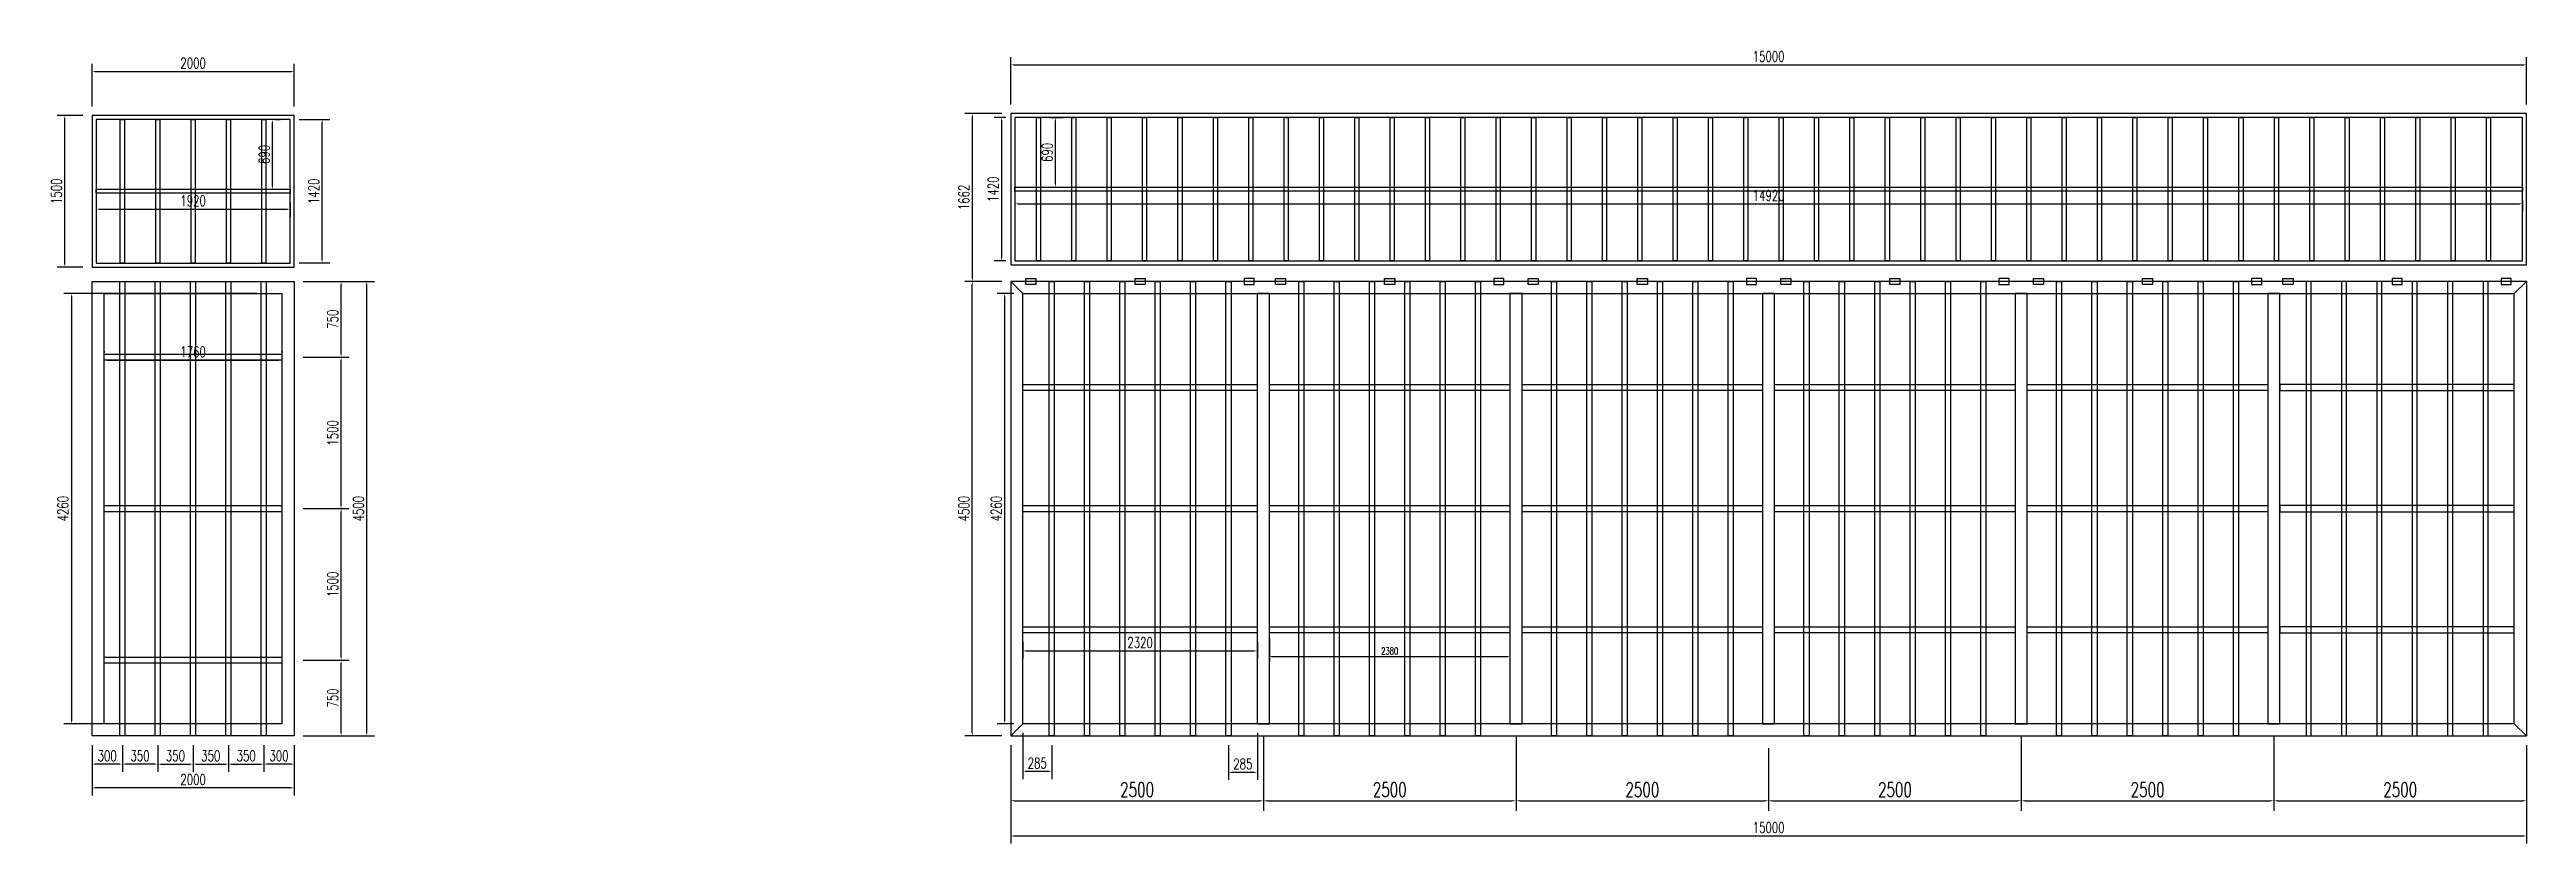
# Model space of a CAD drawing. Extents: x 833816 to 4746262, y -3629782 to -1973088.
# Drawn here: x 2454106 to 2478619, y -2604008 to -2596148 of the extents above; entities that cross this region are included whole.
import ezdxf

# ---------------------------------------------------------------- set-up
doc = ezdxf.new("R2010")
doc.units = 0
doc.header["$LTSCALE"] = 1000
doc.header["$MEASUREMENT"] = 0
doc.header["$PDMODE"] = 32
for name, color, linetype in [('L-TEXT文字标注', 7, 'Continuous'), ('W-STEEL_FRAME钢架', 3, 'Continuous'), ('W-STEEL_KEEL钢龙骨', 5, 'Continuous')]:
    doc.layers.add(name, color=color, linetype=linetype)
doc.styles.add('STANDARD_T3', font='simplex.shx', dxfattribs={"width": 0.7, "bigfont": 'gbcbig.shx'})
doc.dimstyles.new('W&&20', dxfattribs={"dimtxt": 70, "dimasz": 20, "dimexe": 50, "dimexo": 60, "dimgap": 20, "dimtad": 1, "dimdec": 0, "dimzin": 0, "dimdsep": 46, "dimtxsty": 'STANDARD_T3', "dimcen": 0.09, "dimclrd": 1, "dimclre": 1, "dimclrt": 7, "dimazin": 2, "dimtfac": 1, "dimtdec": 0, "dimtix": 1, "dimtmove": 1, "dimatfit": 3, "dimfxl": 100, "dimtolj": 1, "dimtzin": 0, "dimarcsym": 0})
doc.dimstyles.new('W&&30', dxfattribs={"dimtxt": 105, "dimasz": 30, "dimexe": 75, "dimexo": 90, "dimgap": 30, "dimtad": 1, "dimdec": 0, "dimzin": 0, "dimdsep": 46, "dimtxsty": 'STANDARD_T3', "dimcen": 0.09, "dimclrd": 1, "dimclre": 1, "dimclrt": 7, "dimazin": 2, "dimtfac": 1, "dimtdec": 0, "dimtix": 1, "dimtmove": 2, "dimatfit": 3, "dimfxl": 100, "dimtolj": 1, "dimtzin": 0, "dimarcsym": 0})
doc.dimstyles.new('W&&40', dxfattribs={"dimtxt": 140, "dimasz": 40, "dimexe": 100, "dimexo": 120, "dimgap": 40, "dimtad": 1, "dimdec": 0, "dimzin": 0, "dimdsep": 46, "dimtxsty": 'STANDARD_T3', "dimcen": 0.09, "dimclrd": 1, "dimclre": 1, "dimclrt": 7, "dimazin": 2, "dimtfac": 1, "dimtdec": 0, "dimtix": 1, "dimtmove": 2, "dimatfit": 3, "dimfxl": 100, "dimtolj": 1, "dimtzin": 0, "dimarcsym": 0})

msp = doc.modelspace()

# ---------------------------------------------------------------- blocks, each defined once
blk = doc.blocks.new('*D268')
at = {"layer": 'Defpoints', "color": 0, "transparency": 16777216}
for p in [(2456527, -2598443), (2457246, -2598443), (2456527, -2602943)]:
    blk.add_point(p, dxfattribs=at)
at = {"layer": 'W-STEEL_FRAME钢架', "color": 1, "lineweight": -2, "transparency": 16777216}
for p, q in [((2456617, -2598443), (2457321, -2598443)), ((2457246, -2602913), (2457246, -2598473)), ((2456617, -2602943), (2457321, -2602943))]:
    blk.add_line(p, q, dxfattribs=at)
at = {"layer": 'W-STEEL_FRAME钢架', "color": 1, "transparency": 16777216}
for points in [[(2457241, -2598473), (2457251, -2598473), (2457246, -2598443)], [(2457241, -2602913), (2457251, -2602913), (2457246, -2602943)]]:
    blk.add_solid(points, dxfattribs=at)
at = {"layer": 'W-STEEL_FRAME钢架', "color": 7, "transparency": 16777216, "insert": (2457164, -2600693), "char_height": 105, "attachment_point": 5, "rotation": 90, "style": 'STANDARD_T3'}
blk.add_mtext('\\A1;4500', dxfattribs=at)
blk = doc.blocks.new('*D269')
at = {"layer": 'Defpoints', "color": 0, "transparency": 16777216}
for p in [(2454527, -2602943), (2456527, -2602943), (2454527, -2603458)]:
    blk.add_point(p, dxfattribs=at)
at = {"layer": 'W-STEEL_FRAME钢架', "color": 1, "lineweight": -2, "transparency": 16777216}
for p, q in [((2454527, -2603033), (2454527, -2603533)), ((2456527, -2603033), (2456527, -2603533)), ((2456497, -2603458), (2454557, -2603458))]:
    blk.add_line(p, q, dxfattribs=at)
at = {"layer": 'W-STEEL_FRAME钢架', "color": 1, "transparency": 16777216}
for points in [[(2454557, -2603453), (2454557, -2603463), (2454527, -2603458)], [(2456497, -2603453), (2456497, -2603463), (2456527, -2603458)]]:
    blk.add_solid(points, dxfattribs=at)
at = {"layer": 'W-STEEL_FRAME钢架', "color": 7, "transparency": 16777216, "insert": (2455527, -2603375), "char_height": 105, "attachment_point": 5, "style": 'STANDARD_T3'}
blk.add_mtext('\\A1;2000', dxfattribs=at)
blk = doc.blocks.new('*D258')
at = {"layer": 'Defpoints', "color": 0, "transparency": 16777216}
for p in [(2456527, -2602193), (2456992, -2602193), (2456527, -2602943)]:
    blk.add_point(p, dxfattribs=at)
at = {"layer": 'W-STEEL_FRAME钢架', "color": 1, "lineweight": -2, "transparency": 16777216}
for p, q in [((2456617, -2602193), (2457067, -2602193)), ((2456992, -2602913), (2456992, -2602223)), ((2456617, -2602943), (2457067, -2602943))]:
    blk.add_line(p, q, dxfattribs=at)
at = {"layer": 'W-STEEL_FRAME钢架', "color": 1, "transparency": 16777216}
for points in [[(2456987, -2602223), (2456997, -2602223), (2456992, -2602193)], [(2456987, -2602913), (2456997, -2602913), (2456992, -2602943)]]:
    blk.add_solid(points, dxfattribs=at)
at = {"layer": 'W-STEEL_FRAME钢架', "color": 7, "transparency": 16777216, "insert": (2456909, -2602568), "char_height": 105, "attachment_point": 5, "rotation": 90, "style": 'STANDARD_T3'}
blk.add_mtext('\\A1;750', dxfattribs=at)
blk = doc.blocks.new('*D259')
at = {"layer": 'Defpoints', "color": 0, "transparency": 16777216}
for p in [(2456527, -2600693), (2456992, -2600693), (2456527, -2602193)]:
    blk.add_point(p, dxfattribs=at)
at = {"layer": 'W-STEEL_FRAME钢架', "color": 1, "lineweight": -2, "transparency": 16777216}
for p, q in [((2456617, -2600693), (2457067, -2600693)), ((2456992, -2602163), (2456992, -2600723)), ((2456617, -2602193), (2457067, -2602193))]:
    blk.add_line(p, q, dxfattribs=at)
at = {"layer": 'W-STEEL_FRAME钢架', "color": 1, "transparency": 16777216}
for points in [[(2456987, -2600723), (2456997, -2600723), (2456992, -2600693)], [(2456987, -2602163), (2456997, -2602163), (2456992, -2602193)]]:
    blk.add_solid(points, dxfattribs=at)
at = {"layer": 'W-STEEL_FRAME钢架', "color": 7, "transparency": 16777216, "insert": (2456909, -2601443), "char_height": 105, "attachment_point": 5, "rotation": 90, "style": 'STANDARD_T3'}
blk.add_mtext('\\A1;1500', dxfattribs=at)
blk = doc.blocks.new('*D260')
at = {"layer": 'Defpoints', "color": 0, "transparency": 16777216}
for p in [(2456527, -2599193), (2456992, -2599193), (2456527, -2600693)]:
    blk.add_point(p, dxfattribs=at)
at = {"layer": 'W-STEEL_FRAME钢架', "color": 1, "lineweight": -2, "transparency": 16777216}
for p, q in [((2456617, -2599193), (2457067, -2599193)), ((2456992, -2600663), (2456992, -2599223)), ((2456617, -2600693), (2457067, -2600693))]:
    blk.add_line(p, q, dxfattribs=at)
at = {"layer": 'W-STEEL_FRAME钢架', "color": 1, "transparency": 16777216}
for points in [[(2456987, -2599223), (2456997, -2599223), (2456992, -2599193)], [(2456987, -2600663), (2456997, -2600663), (2456992, -2600693)]]:
    blk.add_solid(points, dxfattribs=at)
at = {"layer": 'W-STEEL_FRAME钢架', "color": 7, "transparency": 16777216, "insert": (2456909, -2599943), "char_height": 105, "attachment_point": 5, "rotation": 90, "style": 'STANDARD_T3'}
blk.add_mtext('\\A1;1500', dxfattribs=at)
blk = doc.blocks.new('*D270')
at = {"layer": 'Defpoints', "color": 0, "transparency": 16777216}
for p in [(2456527, -2598443), (2456992, -2598443), (2456527, -2599193)]:
    blk.add_point(p, dxfattribs=at)
at = {"layer": 'W-STEEL_FRAME钢架', "color": 1, "lineweight": -2, "transparency": 16777216}
for p, q in [((2456617, -2598443), (2457067, -2598443)), ((2456992, -2599163), (2456992, -2598473)), ((2456617, -2599193), (2457067, -2599193))]:
    blk.add_line(p, q, dxfattribs=at)
at = {"layer": 'W-STEEL_FRAME钢架', "color": 1, "transparency": 16777216}
for points in [[(2456987, -2598473), (2456997, -2598473), (2456992, -2598443)], [(2456987, -2599163), (2456997, -2599163), (2456992, -2599193)]]:
    blk.add_solid(points, dxfattribs=at)
at = {"layer": 'W-STEEL_FRAME钢架', "color": 7, "transparency": 16777216, "insert": (2456909, -2598818), "char_height": 105, "attachment_point": 5, "rotation": 90, "style": 'STANDARD_T3'}
blk.add_mtext('\\A1;750', dxfattribs=at)
blk = doc.blocks.new('*D261')
at = {"layer": 'Defpoints', "color": 0, "transparency": 16777216}
for p in [(2456227, -2602943), (2456527, -2602943), (2456227, -2603222)]:
    blk.add_point(p, dxfattribs=at)
at = {"layer": 'W-STEEL_FRAME钢架', "color": 1, "lineweight": -2, "transparency": 16777216}
for p, q in [((2456227, -2603033), (2456227, -2603297)), ((2456527, -2603033), (2456527, -2603297)), ((2456497, -2603222), (2456257, -2603222))]:
    blk.add_line(p, q, dxfattribs=at)
at = {"layer": 'W-STEEL_FRAME钢架', "color": 1, "transparency": 16777216}
for points in [[(2456257, -2603217), (2456257, -2603227), (2456227, -2603222)], [(2456497, -2603217), (2456497, -2603227), (2456527, -2603222)]]:
    blk.add_solid(points, dxfattribs=at)
at = {"layer": 'W-STEEL_FRAME钢架', "color": 7, "transparency": 16777216, "insert": (2456377, -2603140), "char_height": 105, "attachment_point": 5, "style": 'STANDARD_T3'}
blk.add_mtext('\\A1;300', dxfattribs=at)
blk = doc.blocks.new('*D262')
at = {"layer": 'Defpoints', "color": 0, "transparency": 16777216}
for p in [(2454827, -2602943), (2455177, -2602943), (2454827, -2603222)]:
    blk.add_point(p, dxfattribs=at)
at = {"layer": 'W-STEEL_FRAME钢架', "color": 1, "lineweight": -2, "transparency": 16777216}
for p, q in [((2454827, -2603033), (2454827, -2603297)), ((2455177, -2603033), (2455177, -2603297)), ((2455147, -2603222), (2454857, -2603222))]:
    blk.add_line(p, q, dxfattribs=at)
at = {"layer": 'W-STEEL_FRAME钢架', "color": 1, "transparency": 16777216}
for points in [[(2454857, -2603217), (2454857, -2603227), (2454827, -2603222)], [(2455147, -2603217), (2455147, -2603227), (2455177, -2603222)]]:
    blk.add_solid(points, dxfattribs=at)
at = {"layer": 'W-STEEL_FRAME钢架', "color": 7, "transparency": 16777216, "insert": (2455002, -2603140), "char_height": 105, "attachment_point": 5, "style": 'STANDARD_T3'}
blk.add_mtext('\\A1;350', dxfattribs=at)
blk = doc.blocks.new('*D263')
at = {"layer": 'Defpoints', "color": 0, "transparency": 16777216}
for p in [(2454527, -2602943), (2454827, -2602943), (2454527, -2603222)]:
    blk.add_point(p, dxfattribs=at)
at = {"layer": 'W-STEEL_FRAME钢架', "color": 1, "lineweight": -2, "transparency": 16777216}
for p, q in [((2454527, -2603033), (2454527, -2603297)), ((2454827, -2603033), (2454827, -2603297)), ((2454797, -2603222), (2454557, -2603222))]:
    blk.add_line(p, q, dxfattribs=at)
at = {"layer": 'W-STEEL_FRAME钢架', "color": 1, "transparency": 16777216}
for points in [[(2454557, -2603217), (2454557, -2603227), (2454527, -2603222)], [(2454797, -2603217), (2454797, -2603227), (2454827, -2603222)]]:
    blk.add_solid(points, dxfattribs=at)
at = {"layer": 'W-STEEL_FRAME钢架', "color": 7, "transparency": 16777216, "insert": (2454677, -2603140), "char_height": 105, "attachment_point": 5, "style": 'STANDARD_T3'}
blk.add_mtext('\\A1;300', dxfattribs=at)
blk = doc.blocks.new('*D264')
at = {"layer": 'Defpoints', "color": 0, "transparency": 16777216}
for p in [(2463238, -2598443), (2463619, -2598443), (2463619, -2602943)]:
    blk.add_point(p, dxfattribs=at)
at = {"layer": 'W-STEEL_FRAME钢架', "color": 1, "lineweight": -2, "transparency": 16777216}
for p, q in [((2463529, -2598443), (2463163, -2598443)), ((2463238, -2602913), (2463238, -2598473)), ((2463529, -2602943), (2463163, -2602943))]:
    blk.add_line(p, q, dxfattribs=at)
at = {"layer": 'W-STEEL_FRAME钢架', "color": 1, "transparency": 16777216}
for points in [[(2463233, -2598473), (2463243, -2598473), (2463238, -2598443)], [(2463233, -2602913), (2463243, -2602913), (2463238, -2602943)]]:
    blk.add_solid(points, dxfattribs=at)
at = {"layer": 'W-STEEL_FRAME钢架', "color": 7, "transparency": 16777216, "insert": (2463155, -2600693), "char_height": 105, "attachment_point": 5, "rotation": 90, "style": 'STANDARD_T3'}
blk.add_mtext('\\A1;4500', dxfattribs=at)
blk = doc.blocks.new('*U244')
at = {"layer": 'W-STEEL_FRAME钢架'}
blk.add_lwpolyline([(-20, 710), (20, 710), (20, -710), (-20, -710)], close=True, dxfattribs=at)
blk = doc.blocks.new('*U245')
at = {"layer": 'W-STEEL_FRAME钢架', "color": 0, "linetype": 'ByBlock', "lineweight": -2, "transparency": 16777216}
for p in [(0, 0), (350, 0), (700, 0), (1050, 0), (1400, 0)]:
    blk.add_blockref('*U244', p, dxfattribs=at)
blk = doc.blocks.new('*U246')
at = {"layer": 'W-STEEL_KEEL钢龙骨'}
blk.add_lwpolyline([(-25, -2250), (-25, 2250), (25, 2250), (25, -2250)], close=True, dxfattribs=at)
blk = doc.blocks.new('*U247')
at = {"layer": 'W-STEEL_FRAME钢架', "color": 0, "linetype": 'ByBlock', "lineweight": -2, "transparency": 16777216}
for p in [(0, 0), (350, 0), (700, 0), (1050, 0), (1400, 0)]:
    blk.add_blockref('*U246', p, dxfattribs=at)
blk = doc.blocks.new('*U248')
at = {"layer": 'W-STEEL_KEEL钢龙骨'}
blk.add_lwpolyline([(-25, -2250), (-25, 2250), (25, 2250), (25, -2250)], close=True, dxfattribs=at)
blk = doc.blocks.new('*U249')
at = {"layer": 'W-STEEL_FRAME钢架', "color": 0, "linetype": 'ByBlock', "lineweight": -2, "transparency": 16777216}
for p in [(0, 0), (350, 0), (700, 0), (1050, 0), (1400, 0), (1750, 0)]:
    blk.add_blockref('*U248', p, dxfattribs=at)
blk = doc.blocks.new('*D265')
at = {"layer": 'Defpoints', "color": 0, "transparency": 16777216}
for p in [(2463739, -2602823), (2464024, -2602943), (2463739, -2603295)]:
    blk.add_point(p, dxfattribs=at)
at = {"layer": 'W-STEEL_FRAME钢架', "color": 1, "lineweight": -2, "transparency": 16777216}
for p, q in [((2463739, -2602913), (2463739, -2603370)), ((2464024, -2603033), (2464024, -2603370)), ((2463994, -2603295), (2463769, -2603295))]:
    blk.add_line(p, q, dxfattribs=at)
at = {"layer": 'W-STEEL_FRAME钢架', "color": 1, "transparency": 16777216}
for points in [[(2463769, -2603290), (2463769, -2603300), (2463739, -2603295)], [(2463994, -2603290), (2463994, -2603300), (2464024, -2603295)]]:
    blk.add_solid(points, dxfattribs=at)
at = {"layer": 'W-STEEL_FRAME钢架', "color": 7, "transparency": 16777216, "insert": (2463881, -2603212), "char_height": 105, "attachment_point": 5, "style": 'STANDARD_T3'}
blk.add_mtext('\\A1;285', dxfattribs=at)
blk = doc.blocks.new('*U250')
at = {"layer": 'W-STEEL_FRAME钢架'}
blk.add_lwpolyline([(-20, 710), (20, 710), (20, -710), (-20, -710)], close=True, dxfattribs=at)
blk = doc.blocks.new('*U255')
at = {"layer": 'W-STEEL_FRAME钢架', "color": 0, "linetype": 'ByBlock', "lineweight": -2, "transparency": 16777216}
for p in [(0, 0), (350, 0), (700, 0), (1050, 0), (1400, 0), (1750, 0), (2100, 0), (2450, 0), (2800, 0), (3150, 0), (3500, 0), (3850, 0), (4200, 0), (4550, 0), (4900, 0), (5250, 0), (5600, 0), (5950, 0), (6300, 0), (6650, 0), (7000, 0), (7350, 0), (7700, 0), (8050, 0), (8400, 0), (8750, 0), (9100, 0), (9450, 0), (9800, 0), (10150, 0), (10500, 0), (10850, 0), (11200, 0), (11550, 0), (11900, 0), (12250, 0), (12600, 0), (12950, 0), (13300, 0), (13650, 0), (14000, 0), (14350, 0)]:
    blk.add_blockref('*U250', p, dxfattribs=at)
blk = doc.blocks.new('*D271')
at = {"layer": 'Defpoints', "color": 0, "transparency": 16777216}
for p in [(2454258, -2596801), (2454527, -2596801), (2454527, -2598301)]:
    blk.add_point(p, dxfattribs=at)
at = {"layer": 'W-STEEL_FRAME钢架', "color": 1, "lineweight": -2, "transparency": 16777216}
for p, q in [((2454437, -2596801), (2454183, -2596801)), ((2454258, -2598271), (2454258, -2596831)), ((2454437, -2598301), (2454183, -2598301))]:
    blk.add_line(p, q, dxfattribs=at)
at = {"layer": 'W-STEEL_FRAME钢架', "color": 1, "transparency": 16777216}
for points in [[(2454253, -2596831), (2454263, -2596831), (2454258, -2596801)], [(2454253, -2598271), (2454263, -2598271), (2454258, -2598301)]]:
    blk.add_solid(points, dxfattribs=at)
at = {"layer": 'W-STEEL_FRAME钢架', "color": 7, "transparency": 16777216, "insert": (2454175, -2597551), "char_height": 105, "attachment_point": 5, "rotation": 90, "style": 'STANDARD_T3'}
blk.add_mtext('\\A1;1500', dxfattribs=at)
blk = doc.blocks.new('*D272')
at = {"layer": 'Defpoints', "color": 0, "transparency": 16777216}
for p in [(2456527, -2596366), (2454527, -2596801), (2456527, -2596801)]:
    blk.add_point(p, dxfattribs=at)
at = {"layer": 'W-STEEL_FRAME钢架', "color": 1, "lineweight": -2, "transparency": 16777216}
for p, q in [((2454527, -2596711), (2454527, -2596291)), ((2456527, -2596711), (2456527, -2596291)), ((2454557, -2596366), (2456497, -2596366))]:
    blk.add_line(p, q, dxfattribs=at)
at = {"layer": 'W-STEEL_FRAME钢架', "color": 1, "transparency": 16777216}
for points in [[(2454557, -2596361), (2454557, -2596371), (2454527, -2596366)], [(2456497, -2596361), (2456497, -2596371), (2456527, -2596366)]]:
    blk.add_solid(points, dxfattribs=at)
at = {"layer": 'W-STEEL_FRAME钢架', "color": 7, "transparency": 16777216, "insert": (2455527, -2596283), "char_height": 105, "attachment_point": 5, "style": 'STANDARD_T3'}
blk.add_mtext('\\A1;2000', dxfattribs=at)
blk = doc.blocks.new('*D273')
at = {"layer": 'Defpoints', "color": 0, "transparency": 16777216}
for p in [(2463619, -2596781), (2463238, -2598443), (2463619, -2598443)]:
    blk.add_point(p, dxfattribs=at)
at = {"layer": 'W-STEEL_FRAME钢架', "color": 1, "lineweight": -2, "transparency": 16777216}
for p, q in [((2463529, -2596781), (2463163, -2596781)), ((2463238, -2596811), (2463238, -2598413)), ((2463529, -2598443), (2463163, -2598443))]:
    blk.add_line(p, q, dxfattribs=at)
at = {"layer": 'W-STEEL_FRAME钢架', "color": 1, "transparency": 16777216}
for points in [[(2463233, -2596811), (2463243, -2596811), (2463238, -2596781)], [(2463233, -2598413), (2463243, -2598413), (2463238, -2598443)]]:
    blk.add_solid(points, dxfattribs=at)
at = {"layer": 'W-STEEL_FRAME钢架', "color": 7, "transparency": 16777216, "insert": (2463155, -2597612), "char_height": 105, "attachment_point": 5, "rotation": 90, "style": 'STANDARD_T3'}
blk.add_mtext('\\A1;1662', dxfattribs=at)
blk = doc.blocks.new('*D274')
at = {"layer": 'Defpoints', "color": 0, "transparency": 16777216}
for p in [(2478619, -2596299), (2463619, -2596781), (2478619, -2596781)]:
    blk.add_point(p, dxfattribs=at)
at = {"layer": 'W-STEEL_FRAME钢架', "color": 1, "lineweight": -2, "transparency": 16777216}
for p, q in [((2463619, -2596691), (2463619, -2596224)), ((2463649, -2596299), (2478589, -2596299)), ((2478619, -2596691), (2478619, -2596224))]:
    blk.add_line(p, q, dxfattribs=at)
at = {"layer": 'W-STEEL_FRAME钢架', "color": 1, "transparency": 16777216}
for points in [[(2463649, -2596294), (2463649, -2596304), (2463619, -2596299)], [(2478589, -2596294), (2478589, -2596304), (2478619, -2596299)]]:
    blk.add_solid(points, dxfattribs=at)
at = {"layer": 'W-STEEL_FRAME钢架', "color": 7, "transparency": 16777216, "insert": (2471119, -2596217), "char_height": 105, "attachment_point": 5, "style": 'STANDARD_T3'}
blk.add_mtext('\\A1;15000', dxfattribs=at)
blk = doc.blocks.new('*D275')
at = {"layer": 'Defpoints', "color": 0, "transparency": 16777216}
for p in [(2455177, -2602943), (2455527, -2602943), (2455527, -2603222)]:
    blk.add_point(p, dxfattribs=at)
at = {"layer": 'W-STEEL_FRAME钢架', "color": 1, "lineweight": -2, "transparency": 16777216}
for p, q in [((2455177, -2603033), (2455177, -2603297)), ((2455527, -2603033), (2455527, -2603297)), ((2455207, -2603222), (2455497, -2603222))]:
    blk.add_line(p, q, dxfattribs=at)
at = {"layer": 'W-STEEL_FRAME钢架', "color": 1, "transparency": 16777216}
for points in [[(2455207, -2603217), (2455207, -2603227), (2455177, -2603222)], [(2455497, -2603217), (2455497, -2603227), (2455527, -2603222)]]:
    blk.add_solid(points, dxfattribs=at)
at = {"layer": 'W-STEEL_FRAME钢架', "color": 7, "transparency": 16777216, "insert": (2455352, -2603140), "char_height": 105, "attachment_point": 5, "style": 'STANDARD_T3'}
blk.add_mtext('\\A1;350', dxfattribs=at)
blk = doc.blocks.new('*D276')
at = {"layer": 'Defpoints', "color": 0, "transparency": 16777216}
for p in [(2455527, -2602943), (2455877, -2602943), (2455877, -2603222)]:
    blk.add_point(p, dxfattribs=at)
at = {"layer": 'W-STEEL_FRAME钢架', "color": 1, "lineweight": -2, "transparency": 16777216}
for p, q in [((2455527, -2603033), (2455527, -2603297)), ((2455877, -2603033), (2455877, -2603297)), ((2455557, -2603222), (2455847, -2603222))]:
    blk.add_line(p, q, dxfattribs=at)
at = {"layer": 'W-STEEL_FRAME钢架', "color": 1, "transparency": 16777216}
for points in [[(2455557, -2603217), (2455557, -2603227), (2455527, -2603222)], [(2455847, -2603217), (2455847, -2603227), (2455877, -2603222)]]:
    blk.add_solid(points, dxfattribs=at)
at = {"layer": 'W-STEEL_FRAME钢架', "color": 7, "transparency": 16777216, "insert": (2455702, -2603140), "char_height": 105, "attachment_point": 5, "style": 'STANDARD_T3'}
blk.add_mtext('\\A1;350', dxfattribs=at)
blk = doc.blocks.new('*D277')
at = {"layer": 'Defpoints', "color": 0, "transparency": 16777216}
for p in [(2455877, -2602943), (2456227, -2602943), (2456227, -2603222)]:
    blk.add_point(p, dxfattribs=at)
at = {"layer": 'W-STEEL_FRAME钢架', "color": 1, "lineweight": -2, "transparency": 16777216}
for p, q in [((2455877, -2603033), (2455877, -2603297)), ((2456227, -2603033), (2456227, -2603297)), ((2455907, -2603222), (2456197, -2603222))]:
    blk.add_line(p, q, dxfattribs=at)
at = {"layer": 'W-STEEL_FRAME钢架', "color": 1, "transparency": 16777216}
for points in [[(2455907, -2603217), (2455907, -2603227), (2455877, -2603222)], [(2456197, -2603217), (2456197, -2603227), (2456227, -2603222)]]:
    blk.add_solid(points, dxfattribs=at)
at = {"layer": 'W-STEEL_FRAME钢架', "color": 7, "transparency": 16777216, "insert": (2456052, -2603140), "char_height": 105, "attachment_point": 5, "style": 'STANDARD_T3'}
blk.add_mtext('\\A1;350', dxfattribs=at)
blk = doc.blocks.new('*D278')
at = {"layer": 'Defpoints', "color": 0, "transparency": 16777216}
for p in [(2463619, -2602943), (2466119, -2602823), (2466119, -2603585)]:
    blk.add_point(p, dxfattribs=at)
at = {"layer": 'W-STEEL_FRAME钢架', "color": 1, "lineweight": -2, "transparency": 16777216}
for p, q in [((2466119, -2602943), (2466119, -2603685)), ((2463619, -2603063), (2463619, -2603685)), ((2463659, -2603585), (2466079, -2603585))]:
    blk.add_line(p, q, dxfattribs=at)
at = {"layer": 'W-STEEL_FRAME钢架', "color": 1, "transparency": 16777216}
for points in [[(2463659, -2603578), (2463659, -2603592), (2463619, -2603585)], [(2466079, -2603578), (2466079, -2603592), (2466119, -2603585)]]:
    blk.add_solid(points, dxfattribs=at)
at = {"layer": 'W-STEEL_FRAME钢架', "color": 7, "transparency": 16777216, "insert": (2464869, -2603475), "char_height": 140, "attachment_point": 5, "style": 'STANDARD_T3'}
blk.add_mtext('\\A1;2500', dxfattribs=at)
blk = doc.blocks.new('*D279')
at = {"layer": 'Defpoints', "color": 0, "transparency": 16777216}
for p in [(2466119, -2602823), (2468619, -2602823), (2468619, -2603585)]:
    blk.add_point(p, dxfattribs=at)
at = {"layer": 'W-STEEL_FRAME钢架', "color": 1, "lineweight": -2, "transparency": 16777216}
for p, q in [((2466119, -2602943), (2466119, -2603685)), ((2468619, -2602943), (2468619, -2603685)), ((2466159, -2603585), (2468579, -2603585))]:
    blk.add_line(p, q, dxfattribs=at)
at = {"layer": 'W-STEEL_FRAME钢架', "color": 1, "transparency": 16777216}
for points in [[(2466159, -2603578), (2466159, -2603592), (2466119, -2603585)], [(2468579, -2603578), (2468579, -2603592), (2468619, -2603585)]]:
    blk.add_solid(points, dxfattribs=at)
at = {"layer": 'W-STEEL_FRAME钢架', "color": 7, "transparency": 16777216, "insert": (2467369, -2603475), "char_height": 140, "attachment_point": 5, "style": 'STANDARD_T3'}
blk.add_mtext('\\A1;2500', dxfattribs=at)
blk = doc.blocks.new('*D266')
at = {"layer": 'Defpoints', "color": 0, "transparency": 16777216}
for p in [(2465774, -2602943), (2466059, -2602823), (2466059, -2603303)]:
    blk.add_point(p, dxfattribs=at)
at = {"layer": 'W-STEEL_FRAME钢架', "color": 1, "lineweight": -2, "transparency": 16777216}
for p, q in [((2466059, -2602913), (2466059, -2603378)), ((2465774, -2603033), (2465774, -2603378)), ((2465804, -2603303), (2466029, -2603303))]:
    blk.add_line(p, q, dxfattribs=at)
at = {"layer": 'W-STEEL_FRAME钢架', "color": 1, "transparency": 16777216}
for points in [[(2465804, -2603298), (2465804, -2603308), (2465774, -2603303)], [(2466029, -2603298), (2466029, -2603308), (2466059, -2603303)]]:
    blk.add_solid(points, dxfattribs=at)
at = {"layer": 'W-STEEL_FRAME钢架', "color": 7, "transparency": 16777216, "insert": (2465916, -2603221), "char_height": 105, "attachment_point": 5, "style": 'STANDARD_T3'}
blk.add_mtext('\\A1;285', dxfattribs=at)
blk = doc.blocks.new('*U256')
at = {"layer": 'W-STEEL_KEEL钢龙骨'}
blk.add_lwpolyline([(-25, -2250), (-25, 2250), (25, 2250), (25, -2250)], close=True, dxfattribs=at)
blk = doc.blocks.new('*U257')
at = {"layer": 'W-STEEL_FRAME钢架', "color": 0, "linetype": 'ByBlock', "lineweight": -2, "transparency": 16777216}
for p in [(0, 0), (350, 0), (700, 0), (1050, 0), (1400, 0), (1750, 0)]:
    blk.add_blockref('*U256', p, dxfattribs=at)
blk = doc.blocks.new('*U251')
at = {"layer": 'W-STEEL_FRAME钢架'}
for points in [[(1130, -2130), (1250, -2130), (1250, 2130), (1130, 2130)], [(-1250, 1170), (-1250, 1230), (1130, 1230), (1130, 1170)], [(-1250, -30), (-1250, 30), (1130, 30), (1130, -30)], [(-1250, -1230), (-1250, -1170), (1130, -1170), (1130, -1230)]]:
    blk.add_lwpolyline(points, close=True, dxfattribs=at)
blk.add_blockref('*U257', (-935, 0), dxfattribs=at)
blk = doc.blocks.new('*U252')
at = {"layer": 'W-STEEL_FRAME钢架', "color": 0, "linetype": 'ByBlock', "lineweight": -2, "transparency": 16777216}
for p in [(0, 0), (2500, 0), (5000, 0), (7500, 0)]:
    blk.add_blockref('*U251', p, dxfattribs=at)
blk = doc.blocks.new('*U253')
at = {"layer": 'W-STEEL_KEEL钢龙骨'}
blk.add_lwpolyline([(-25, -2250), (-25, 2250), (25, 2250), (25, -2250)], close=True, dxfattribs=at)
blk = doc.blocks.new('*U254')
at = {"layer": 'W-STEEL_FRAME钢架', "color": 0, "linetype": 'ByBlock', "lineweight": -2, "transparency": 16777216}
for p in [(0, 0), (350, 0), (700, 0), (1050, 0), (1400, 0), (1750, 0)]:
    blk.add_blockref('*U253', p, dxfattribs=at)
blk = doc.blocks.new('*D280')
at = {"layer": 'Defpoints', "color": 0, "transparency": 16777216}
for p in [(2468619, -2602823), (2471119, -2602943), (2471119, -2603585)]:
    blk.add_point(p, dxfattribs=at)
at = {"layer": 'W-STEEL_FRAME钢架', "color": 1, "lineweight": -2, "transparency": 16777216}
for p, q in [((2468619, -2602943), (2468619, -2603685)), ((2471119, -2603063), (2471119, -2603685)), ((2468659, -2603585), (2471079, -2603585))]:
    blk.add_line(p, q, dxfattribs=at)
at = {"layer": 'W-STEEL_FRAME钢架', "color": 1, "transparency": 16777216}
for points in [[(2468659, -2603578), (2468659, -2603592), (2468619, -2603585)], [(2471079, -2603578), (2471079, -2603592), (2471119, -2603585)]]:
    blk.add_solid(points, dxfattribs=at)
at = {"layer": 'W-STEEL_FRAME钢架', "color": 7, "transparency": 16777216, "insert": (2469869, -2603475), "char_height": 140, "attachment_point": 5, "style": 'STANDARD_T3'}
blk.add_mtext('\\A1;2500', dxfattribs=at)
blk = doc.blocks.new('*D281')
at = {"layer": 'Defpoints', "color": 0, "transparency": 16777216}
for p in [(2471119, -2602943), (2473619, -2602823), (2473619, -2603585)]:
    blk.add_point(p, dxfattribs=at)
at = {"layer": 'W-STEEL_FRAME钢架', "color": 1, "lineweight": -2, "transparency": 16777216}
for p, q in [((2473619, -2602943), (2473619, -2603685)), ((2471119, -2603063), (2471119, -2603685)), ((2471159, -2603585), (2473579, -2603585))]:
    blk.add_line(p, q, dxfattribs=at)
at = {"layer": 'W-STEEL_FRAME钢架', "color": 1, "transparency": 16777216}
for points in [[(2471159, -2603578), (2471159, -2603592), (2471119, -2603585)], [(2473579, -2603578), (2473579, -2603592), (2473619, -2603585)]]:
    blk.add_solid(points, dxfattribs=at)
at = {"layer": 'W-STEEL_FRAME钢架', "color": 7, "transparency": 16777216, "insert": (2472369, -2603475), "char_height": 140, "attachment_point": 5, "style": 'STANDARD_T3'}
blk.add_mtext('\\A1;2500', dxfattribs=at)
blk = doc.blocks.new('*D282')
at = {"layer": 'Defpoints', "color": 0, "transparency": 16777216}
for p in [(2473619, -2602823), (2476119, -2602823), (2476119, -2603585)]:
    blk.add_point(p, dxfattribs=at)
at = {"layer": 'W-STEEL_FRAME钢架', "color": 1, "lineweight": -2, "transparency": 16777216}
for p, q in [((2473619, -2602943), (2473619, -2603685)), ((2476119, -2602943), (2476119, -2603685)), ((2473659, -2603585), (2476079, -2603585))]:
    blk.add_line(p, q, dxfattribs=at)
at = {"layer": 'W-STEEL_FRAME钢架', "color": 1, "transparency": 16777216}
for points in [[(2473659, -2603578), (2473659, -2603592), (2473619, -2603585)], [(2476079, -2603578), (2476079, -2603592), (2476119, -2603585)]]:
    blk.add_solid(points, dxfattribs=at)
at = {"layer": 'W-STEEL_FRAME钢架', "color": 7, "transparency": 16777216, "insert": (2474869, -2603475), "char_height": 140, "attachment_point": 5, "style": 'STANDARD_T3'}
blk.add_mtext('\\A1;2500', dxfattribs=at)
blk = doc.blocks.new('*D283')
at = {"layer": 'Defpoints', "color": 0, "transparency": 16777216}
for p in [(2476119, -2602823), (2478619, -2602943), (2478619, -2603585)]:
    blk.add_point(p, dxfattribs=at)
at = {"layer": 'W-STEEL_FRAME钢架', "color": 1, "lineweight": -2, "transparency": 16777216}
for p, q in [((2476119, -2602943), (2476119, -2603685)), ((2478619, -2603063), (2478619, -2603685)), ((2476159, -2603585), (2478579, -2603585))]:
    blk.add_line(p, q, dxfattribs=at)
at = {"layer": 'W-STEEL_FRAME钢架', "color": 1, "transparency": 16777216}
for points in [[(2476159, -2603578), (2476159, -2603592), (2476119, -2603585)], [(2478579, -2603578), (2478579, -2603592), (2478619, -2603585)]]:
    blk.add_solid(points, dxfattribs=at)
at = {"layer": 'W-STEEL_FRAME钢架', "color": 7, "transparency": 16777216, "insert": (2477369, -2603475), "char_height": 140, "attachment_point": 5, "style": 'STANDARD_T3'}
blk.add_mtext('\\A1;2500', dxfattribs=at)
blk = doc.blocks.new('*D267')
at = {"layer": 'Defpoints', "color": 0, "transparency": 16777216}
for p in [(2463619, -2602943), (2478619, -2602943), (2478619, -2603933)]:
    blk.add_point(p, dxfattribs=at)
at = {"layer": 'W-STEEL_FRAME钢架', "color": 1, "lineweight": -2, "transparency": 16777216}
for p, q in [((2463619, -2603033), (2463619, -2604008)), ((2478619, -2603033), (2478619, -2604008)), ((2463649, -2603933), (2478589, -2603933))]:
    blk.add_line(p, q, dxfattribs=at)
at = {"layer": 'W-STEEL_FRAME钢架', "color": 1, "transparency": 16777216}
for points in [[(2463649, -2603928), (2463649, -2603938), (2463619, -2603933)], [(2478589, -2603928), (2478589, -2603938), (2478619, -2603933)]]:
    blk.add_solid(points, dxfattribs=at)
at = {"layer": 'W-STEEL_FRAME钢架', "color": 7, "transparency": 16777216, "insert": (2471119, -2603850), "char_height": 105, "attachment_point": 5, "style": 'STANDARD_T3'}
blk.add_mtext('\\A1;15000', dxfattribs=at)
blk = doc.blocks.new('*D284')
at = {"layer": 'Defpoints', "color": 0, "transparency": 16777216}
for p in [(2456487, -2596841), (2456804, -2596841), (2456487, -2598261)]:
    blk.add_point(p, dxfattribs=at)
at = {"layer": 'W-STEEL_FRAME钢架', "color": 1, "lineweight": -2, "transparency": 16777216}
for p, q in [((2456577, -2596841), (2456879, -2596841)), ((2456804, -2598231), (2456804, -2596871)), ((2456577, -2598261), (2456879, -2598261))]:
    blk.add_line(p, q, dxfattribs=at)
at = {"layer": 'W-STEEL_FRAME钢架', "color": 1, "transparency": 16777216}
for points in [[(2456799, -2596871), (2456809, -2596871), (2456804, -2596841)], [(2456799, -2598231), (2456809, -2598231), (2456804, -2598261)]]:
    blk.add_solid(points, dxfattribs=at)
at = {"layer": 'W-STEEL_FRAME钢架', "color": 7, "transparency": 16777216, "insert": (2456721, -2597551), "char_height": 105, "attachment_point": 5, "rotation": 90, "style": 'STANDARD_T3'}
blk.add_mtext('\\A1;1420', dxfattribs=at)
blk = doc.blocks.new('*D285')
at = {"layer": 'Defpoints', "color": 0, "transparency": 16777216}
for p in [(2456247, -2596841), (2456314, -2596841), (2456247, -2597531)]:
    blk.add_point(p, dxfattribs=at)
at = {"layer": 'W-STEEL_FRAME钢架', "color": 1, "lineweight": -2, "transparency": 16777216}
for p, q in [((2456314, -2597501), (2456314, -2596871)), ((2456337, -2596841), (2456389, -2596841)), ((2456337, -2597531), (2456389, -2597531))]:
    blk.add_line(p, q, dxfattribs=at)
at = {"layer": 'W-STEEL_FRAME钢架', "color": 1, "transparency": 16777216}
for points in [[(2456309, -2596871), (2456319, -2596871), (2456314, -2596841)], [(2456309, -2597501), (2456319, -2597501), (2456314, -2597531)]]:
    blk.add_solid(points, dxfattribs=at)
at = {"layer": 'W-STEEL_FRAME钢架', "color": 7, "transparency": 16777216, "insert": (2456231, -2597186), "char_height": 105, "attachment_point": 5, "rotation": 90, "style": 'STANDARD_T3'}
blk.add_mtext('\\A1;690', dxfattribs=at)
blk = doc.blocks.new('*D286')
at = {"layer": 'Defpoints', "color": 0, "transparency": 16777216}
for p in [(2454567, -2597571), (2456487, -2597571), (2456487, -2597728)]:
    blk.add_point(p, dxfattribs=at)
at = {"layer": 'W-STEEL_FRAME钢架', "color": 1, "lineweight": -2, "transparency": 16777216}
for p, q in [((2454567, -2597661), (2454567, -2597803)), ((2454597, -2597728), (2456457, -2597728)), ((2456487, -2597661), (2456487, -2597803))]:
    blk.add_line(p, q, dxfattribs=at)
at = {"layer": 'W-STEEL_FRAME钢架', "color": 1, "transparency": 16777216}
for points in [[(2454597, -2597723), (2454597, -2597733), (2454567, -2597728)], [(2456457, -2597723), (2456457, -2597733), (2456487, -2597728)]]:
    blk.add_solid(points, dxfattribs=at)
at = {"layer": 'W-STEEL_FRAME钢架', "color": 7, "transparency": 16777216, "insert": (2455527, -2597645), "char_height": 105, "attachment_point": 5, "style": 'STANDARD_T3'}
blk.add_mtext('\\A1;1920', dxfattribs=at)
blk = doc.blocks.new('*D287')
at = {"layer": 'Defpoints', "color": 0, "transparency": 16777216}
for p in [(2456252, -2598563), (2454322, -2602823), (2456252, -2602823)]:
    blk.add_point(p, dxfattribs=at)
at = {"layer": 'W-STEEL_FRAME钢架', "color": 1, "lineweight": -2, "transparency": 16777216}
for p, q in [((2456162, -2598563), (2454247, -2598563)), ((2454322, -2598593), (2454322, -2602793)), ((2456162, -2602823), (2454247, -2602823))]:
    blk.add_line(p, q, dxfattribs=at)
at = {"layer": 'W-STEEL_FRAME钢架', "color": 1, "transparency": 16777216}
for points in [[(2454317, -2598593), (2454327, -2598593), (2454322, -2598563)], [(2454317, -2602793), (2454327, -2602793), (2454322, -2602823)]]:
    blk.add_solid(points, dxfattribs=at)
at = {"layer": 'W-STEEL_FRAME钢架', "color": 7, "transparency": 16777216, "insert": (2454239, -2600693), "char_height": 105, "attachment_point": 5, "rotation": 90, "style": 'STANDARD_T3'}
blk.add_mtext('\\A1;4260', dxfattribs=at)
blk = doc.blocks.new('*D288')
at = {"layer": 'Defpoints', "color": 0, "transparency": 16777216}
for p in [(2454647, -2599223), (2456407, -2599223), (2456407, -2599223)]:
    blk.add_point(p, dxfattribs=at)
at = {"layer": 'W-STEEL_FRAME钢架', "color": 1, "lineweight": -2, "transparency": 16777216}
for p, q in [((2454647, -2599133), (2454647, -2599148)), ((2454677, -2599223), (2456377, -2599223)), ((2456407, -2599133), (2456407, -2599148))]:
    blk.add_line(p, q, dxfattribs=at)
at = {"layer": 'W-STEEL_FRAME钢架', "color": 1, "transparency": 16777216}
for points in [[(2454677, -2599218), (2454677, -2599228), (2454647, -2599223)], [(2456377, -2599218), (2456377, -2599228), (2456407, -2599223)]]:
    blk.add_solid(points, dxfattribs=at)
at = {"layer": 'W-STEEL_FRAME钢架', "color": 7, "transparency": 16777216, "insert": (2455527, -2599140), "char_height": 105, "attachment_point": 5, "style": 'STANDARD_T3'}
blk.add_mtext('\\A1;1760', dxfattribs=at)
blk = doc.blocks.new('*D289')
at = {"layer": 'Defpoints', "color": 0, "transparency": 16777216}
for p in [(2463659, -2596821), (2463528, -2598241), (2463659, -2598241)]:
    blk.add_point(p, dxfattribs=at)
at = {"layer": 'W-STEEL_FRAME钢架', "color": 1, "lineweight": -2, "transparency": 16777216}
for p, q in [((2463569, -2596821), (2463453, -2596821)), ((2463528, -2596851), (2463528, -2598211)), ((2463569, -2598241), (2463453, -2598241))]:
    blk.add_line(p, q, dxfattribs=at)
at = {"layer": 'W-STEEL_FRAME钢架', "color": 1, "transparency": 16777216}
for points in [[(2463523, -2596851), (2463533, -2596851), (2463528, -2596821)], [(2463523, -2598211), (2463533, -2598211), (2463528, -2598241)]]:
    blk.add_solid(points, dxfattribs=at)
at = {"layer": 'W-STEEL_FRAME钢架', "color": 7, "transparency": 16777216, "insert": (2463445, -2597531), "char_height": 105, "attachment_point": 5, "rotation": 90, "style": 'STANDARD_T3'}
blk.add_mtext('\\A1;1420', dxfattribs=at)
blk = doc.blocks.new('*D290')
at = {"layer": 'Defpoints', "color": 0, "transparency": 16777216}
for p in [(2463914, -2596821), (2464063, -2596821), (2463914, -2597511)]:
    blk.add_point(p, dxfattribs=at)
at = {"layer": 'W-STEEL_FRAME钢架', "color": 1, "lineweight": -2, "transparency": 16777216}
for p, q in [((2464004, -2596821), (2464138, -2596821)), ((2464063, -2597481), (2464063, -2596851)), ((2464004, -2597511), (2464138, -2597511))]:
    blk.add_line(p, q, dxfattribs=at)
at = {"layer": 'W-STEEL_FRAME钢架', "color": 1, "transparency": 16777216}
for points in [[(2464058, -2596851), (2464068, -2596851), (2464063, -2596821)], [(2464058, -2597481), (2464068, -2597481), (2464063, -2597511)]]:
    blk.add_solid(points, dxfattribs=at)
at = {"layer": 'W-STEEL_FRAME钢架', "color": 7, "transparency": 16777216, "insert": (2463980, -2597166), "char_height": 105, "attachment_point": 5, "rotation": 90, "style": 'STANDARD_T3'}
blk.add_mtext('\\A1;690', dxfattribs=at)
blk = doc.blocks.new('*D291')
at = {"layer": 'Defpoints', "color": 0, "transparency": 16777216}
for p in [(2463659, -2597551), (2478579, -2597551), (2478579, -2597675)]:
    blk.add_point(p, dxfattribs=at)
at = {"layer": 'W-STEEL_FRAME钢架', "color": 1, "lineweight": -2, "transparency": 16777216}
for p, q in [((2463659, -2597641), (2463659, -2597750)), ((2463689, -2597675), (2478549, -2597675)), ((2478579, -2597641), (2478579, -2597750))]:
    blk.add_line(p, q, dxfattribs=at)
at = {"layer": 'W-STEEL_FRAME钢架', "color": 1, "transparency": 16777216}
for points in [[(2463689, -2597670), (2463689, -2597680), (2463659, -2597675)], [(2478549, -2597670), (2478549, -2597680), (2478579, -2597675)]]:
    blk.add_solid(points, dxfattribs=at)
at = {"layer": 'W-STEEL_FRAME钢架', "color": 7, "transparency": 16777216, "insert": (2471119, -2597593), "char_height": 105, "attachment_point": 5, "style": 'STANDARD_T3'}
blk.add_mtext('\\A1;14920', dxfattribs=at)
blk = doc.blocks.new('*D292')
at = {"layer": 'Defpoints', "color": 0, "transparency": 16777216}
for p in [(2463739, -2598563), (2463558, -2602823), (2463739, -2602823)]:
    blk.add_point(p, dxfattribs=at)
at = {"layer": 'W-STEEL_FRAME钢架', "color": 1, "lineweight": -2, "transparency": 16777216}
for p, q in [((2463649, -2598563), (2463483, -2598563)), ((2463558, -2598593), (2463558, -2602793)), ((2463649, -2602823), (2463483, -2602823))]:
    blk.add_line(p, q, dxfattribs=at)
at = {"layer": 'W-STEEL_FRAME钢架', "color": 1, "transparency": 16777216}
for points in [[(2463553, -2598593), (2463563, -2598593), (2463558, -2598563)], [(2463553, -2602793), (2463563, -2602793), (2463558, -2602823)]]:
    blk.add_solid(points, dxfattribs=at)
at = {"layer": 'W-STEEL_FRAME钢架', "color": 7, "transparency": 16777216, "insert": (2463475, -2600693), "char_height": 105, "attachment_point": 5, "rotation": 90, "style": 'STANDARD_T3'}
blk.add_mtext('\\A1;4260', dxfattribs=at)
blk = doc.blocks.new('*D293')
at = {"layer": 'Defpoints', "color": 0, "transparency": 16777216}
for p in [(2463739, -2601923), (2466059, -2601923), (2466059, -2602102)]:
    blk.add_point(p, dxfattribs=at)
at = {"layer": 'W-STEEL_FRAME钢架', "color": 1, "lineweight": -2, "transparency": 16777216}
for p, q in [((2463739, -2602013), (2463739, -2602177)), ((2463769, -2602102), (2466029, -2602102)), ((2466059, -2602013), (2466059, -2602177))]:
    blk.add_line(p, q, dxfattribs=at)
at = {"layer": 'W-STEEL_FRAME钢架', "color": 1, "transparency": 16777216}
for points in [[(2463769, -2602097), (2463769, -2602107), (2463739, -2602102)], [(2466029, -2602097), (2466029, -2602107), (2466059, -2602102)]]:
    blk.add_solid(points, dxfattribs=at)
at = {"layer": 'W-STEEL_FRAME钢架', "color": 7, "transparency": 16777216, "insert": (2464899, -2602019), "char_height": 105, "attachment_point": 5, "style": 'STANDARD_T3'}
blk.add_mtext('\\A1;2320', dxfattribs=at)
blk = doc.blocks.new('*D868')
at = {"layer": 'Defpoints', "color": 0, "transparency": 16777216}
for p in [(2466179, -2601923), (2468559, -2601923), (2468559, -2602158)]:
    blk.add_point(p, dxfattribs=at)
at = {"layer": 'L-TEXT文字标注', "color": 1, "lineweight": -2, "transparency": 16777216}
for p, q in [((2466179, -2601983), (2466179, -2602208)), ((2466199, -2602158), (2468539, -2602158)), ((2468559, -2601983), (2468559, -2602208))]:
    blk.add_line(p, q, dxfattribs=at)
at = {"layer": 'L-TEXT文字标注', "color": 1, "transparency": 16777216}
for points in [[(2466199, -2602155), (2466199, -2602161), (2466179, -2602158)], [(2468539, -2602155), (2468539, -2602161), (2468559, -2602158)]]:
    blk.add_solid(points, dxfattribs=at)
at = {"layer": 'L-TEXT文字标注', "color": 7, "transparency": 16777216, "insert": (2467369, -2602103), "char_height": 70, "attachment_point": 5, "style": 'STANDARD_T3'}
blk.add_mtext('\\A1;2380', dxfattribs=at)

# ---------------------------------------------------------------- dimensions: what is measured, and where the dimension line sits
at = {"layer": 'L-TEXT文字标注'}
dim = msp.add_linear_dim(base=(2468558.5, -2602157.9), p1=(2466178.5, -2601922.9), p2=(2468558.5, -2601922.9), dimstyle='W&&20', dxfattribs=at)
dim.commit()
dim.dimension.update_dxf_attribs({"geometry": '*D868', "text_midpoint": (2467368.5, -2602102.9)})
at = {"layer": 'W-STEEL_FRAME钢架'}
for base, p1, p2, dimstyle, picture, middle in [((2456526.6, -2596365.9), (2454526.6, -2596801.1), (2456526.6, -2596801.1), 'W&&30', '*D272', (2455526.6, -2596283.4)), ((2478618.5, -2596299.1), (2463618.5, -2596780.8), (2478618.5, -2596780.8), 'W&&30', '*D274', (2471118.5, -2596216.6)), ((2466118.5, -2603585), (2463618.5, -2602942.9), (2466118.5, -2602822.9), 'W&&40', '*D278', (2464868.5, -2603475)), ((2478618.5, -2603932.7), (2463618.5, -2602942.9), (2478618.5, -2602942.9), 'W&&30', '*D267', (2471118.5, -2603850.2)), ((2463738.5, -2603294.7), (2464023.5, -2602942.9), (2463738.5, -2602822.9), 'W&&30', '*D265', (2463881, -2603212.2)), ((2466058.5, -2603303.3), (2465773.5, -2602942.9), (2466058.5, -2602822.9), 'W&&30', '*D266', (2465916, -2603220.8)), ((2468618.5, -2603585), (2466118.5, -2602822.9), (2468618.5, -2602822.9), 'W&&40', '*D279', (2467368.5, -2603475)), ((2471118.5, -2603585), (2468618.5, -2602822.9), (2471118.5, -2602942.9), 'W&&40', '*D280', (2469868.5, -2603475)), ((2473618.5, -2603585), (2471118.5, -2602942.9), (2473618.5, -2602822.9), 'W&&40', '*D281', (2472368.5, -2603475)), ((2476118.5, -2603585), (2473618.5, -2602822.9), (2476118.5, -2602822.9), 'W&&40', '*D282', (2474868.5, -2603475)), ((2478618.5, -2603585), (2476118.5, -2602822.9), (2478618.5, -2602942.9), 'W&&40', '*D283', (2477368.5, -2603475))]:
    dim = msp.add_linear_dim(base=base, p1=p1, p2=p2, dimstyle=dimstyle, dxfattribs=at)
    dim.commit()
    dim.dimension.update_dxf_attribs({"geometry": picture, "text_midpoint": middle})
for base, p1, p2, angle, picture, middle in [((2454257.7, -2596801.1), (2454526.6, -2598301.1), (2454526.6, -2596801.1), 90, '*D271', (2454175.2, -2597551.1)), ((2463237.5, -2598442.9), (2463618.5, -2596780.8), (2463618.5, -2598442.9), 90, '*D273', (2463155, -2597611.9)), ((2457246.3, -2598442.9), (2456526.6, -2602942.9), (2456526.6, -2598442.9), 90, '*D268', (2457163.8, -2600692.9)), ((2456991.7, -2598442.9), (2456526.6, -2599192.9), (2456526.6, -2598442.9), 90, '*D270', (2456909.2, -2598817.9)), ((2463237.5, -2598442.9), (2463618.5, -2602942.9), (2463618.5, -2598442.9), 90, '*D264', (2463155, -2600692.9)), ((2456991.7, -2599192.9), (2456526.6, -2600692.9), (2456526.6, -2599192.9), 90, '*D260', (2456909.2, -2599942.9)), ((2456991.7, -2600692.9), (2456526.6, -2602192.9), (2456526.6, -2600692.9), 90, '*D259', (2456909.2, -2601442.9)), ((2456991.7, -2602192.9), (2456526.6, -2602942.9), (2456526.6, -2602192.9), 90, '*D258', (2456909.2, -2602567.9)), ((2454526.6, -2603457.9), (2456526.6, -2602942.9), (2454526.6, -2602942.9), 180, '*D269', (2455526.6, -2603375.4)), ((2454526.6, -2603222.4), (2454826.6, -2602942.9), (2454526.6, -2602942.9), 180, '*D263', (2454676.6, -2603139.9)), ((2454826.6, -2603222.4), (2455176.6, -2602942.9), (2454826.6, -2602942.9), 180, '*D262', (2455001.6, -2603139.9)), ((2455526.6, -2603222.4), (2455176.6, -2602942.9), (2455526.6, -2602942.9), 180, '*D275', (2455351.6, -2603139.9)), ((2455876.6, -2603222.4), (2455526.6, -2602942.9), (2455876.6, -2602942.9), 180, '*D276', (2455701.6, -2603139.9)), ((2456226.6, -2603222.4), (2455876.6, -2602942.9), (2456226.6, -2602942.9), 180, '*D277', (2456051.6, -2603139.9)), ((2456226.6, -2603222.4), (2456526.6, -2602942.9), (2456226.6, -2602942.9), 180, '*D261', (2456376.6, -2603139.9))]:
    dim = msp.add_linear_dim(base=base, p1=p1, p2=p2, angle=angle, dimstyle='W&&30', dxfattribs=at)
    dim.commit()
    dim.dimension.update_dxf_attribs({"geometry": picture, "text_midpoint": middle})
for p1, p2, distance, picture, middle in [((2463658.5, -2596820.8), (2463658.5, -2598240.8), -130.8, '*D289', (2463445.2, -2597530.8)), ((2463913.5, -2597510.8), (2463913.5, -2596820.8), -149.3, '*D290', (2463980.3, -2597165.8)), ((2456246.6, -2597531.1), (2456246.6, -2596841.1), -67, '*D285', (2456231.1, -2597186.1)), ((2456486.6, -2598261.1), (2456486.6, -2596841.1), -317, '*D284', (2456721.1, -2597551.1)), ((2463658.5, -2597550.8), (2478578.5, -2597550.8), -124.2, '*D291', (2471118.5, -2597592.5)), ((2454566.6, -2597571.1), (2456486.6, -2597571.1), -156.5, '*D286', (2455526.6, -2597645.1)), ((2456251.6, -2598562.9), (2456251.6, -2602822.9), -1929.9, '*D287', (2454239.2, -2600692.9)), ((2463738.5, -2598562.9), (2463738.5, -2602822.9), -180.6, '*D292', (2463475.4, -2600692.9)), ((2454646.6, -2599222.9), (2456406.6, -2599222.9), 0, '*D288', (2455526.6, -2599140.4)), ((2463738.5, -2601922.9), (2466058.5, -2601922.9), -178.9, '*D293', (2464898.5, -2602019.3))]:
    dim = msp.add_aligned_dim(p1=p1, p2=p2, distance=distance, dimstyle='W&&30', dxfattribs=at)
    dim.commit()
    dim.dimension.update_dxf_attribs({"geometry": picture, "text_midpoint": middle})

# ---------------------------------------------------------------- linework, layer by layer
at = {"layer": 'L-TEXT文字标注'}
for points in [[(2463768.5, -2598412.9), (2463868.5, -2598412.9), (2463868.5, -2598472.9), (2463768.5, -2598472.9)], [(2464848.5, -2598412.9), (2464948.5, -2598412.9), (2464948.5, -2598472.9), (2464848.5, -2598472.9)], [(2466028.5, -2598412.9), (2465928.5, -2598412.9), (2465928.5, -2598472.9), (2466028.5, -2598472.9)], [(2466238.5, -2598412.9), (2466338.5, -2598412.9), (2466338.5, -2598472.9), (2466238.5, -2598472.9)], [(2467318.5, -2598412.9), (2467418.5, -2598412.9), (2467418.5, -2598472.9), (2467318.5, -2598472.9)], [(2468498.5, -2598412.9), (2468398.5, -2598412.9), (2468398.5, -2598472.9), (2468498.5, -2598472.9)], [(2468738.5, -2598412.9), (2468838.5, -2598412.9), (2468838.5, -2598472.9), (2468738.5, -2598472.9)], [(2469818.5, -2598412.9), (2469918.5, -2598412.9), (2469918.5, -2598472.9), (2469818.5, -2598472.9)], [(2470998.5, -2598412.9), (2470898.5, -2598412.9), (2470898.5, -2598472.9), (2470998.5, -2598472.9)], [(2471238.5, -2598412.9), (2471338.5, -2598412.9), (2471338.5, -2598472.9), (2471238.5, -2598472.9)], [(2472318.5, -2598412.9), (2472418.5, -2598412.9), (2472418.5, -2598472.9), (2472318.5, -2598472.9)], [(2473498.5, -2598412.9), (2473398.5, -2598412.9), (2473398.5, -2598472.9), (2473498.5, -2598472.9)], [(2473738.5, -2598412.9), (2473838.5, -2598412.9), (2473838.5, -2598472.9), (2473738.5, -2598472.9)], [(2474818.5, -2598412.9), (2474918.5, -2598412.9), (2474918.5, -2598472.9), (2474818.5, -2598472.9)], [(2475998.5, -2598412.9), (2475898.5, -2598412.9), (2475898.5, -2598472.9), (2475998.5, -2598472.9)], [(2476208.5, -2598412.9), (2476308.5, -2598412.9), (2476308.5, -2598472.9), (2476208.5, -2598472.9)], [(2477388.5, -2598412.9), (2477288.5, -2598412.9), (2477288.5, -2598472.9), (2477388.5, -2598472.9)], [(2478468.5, -2598412.9), (2478368.5, -2598412.9), (2478368.5, -2598472.9), (2478468.5, -2598472.9)]]:
    msp.add_lwpolyline(points, close=True, dxfattribs=at)
at = {"layer": 'W-STEEL_FRAME钢架'}
for points in [[(2454526.6, -2598301.1), (2456526.6, -2598301.1), (2456526.6, -2596801.1), (2454526.6, -2596801.1)], [(2463618.5, -2598280.8), (2478618.5, -2598280.8), (2478618.5, -2596780.8), (2463618.5, -2596780.8)], [(2463658.5, -2598240.8), (2478578.5, -2598240.8), (2478578.5, -2596820.8), (2463658.5, -2596820.8)], [(2454566.6, -2598261.1), (2456486.6, -2598261.1), (2456486.6, -2596841.1), (2454566.6, -2596841.1)], [(2454566.6, -2597571.1), (2454566.6, -2597531.1), (2456486.6, -2597531.1), (2456486.6, -2597571.1)], [(2463658.5, -2597550.8), (2463658.5, -2597510.8), (2478578.5, -2597510.8), (2478578.5, -2597550.8)], [(2454526.6, -2602942.9), (2454526.6, -2598442.9), (2456526.6, -2598442.9), (2456526.6, -2602942.9)], [(2463618.5, -2602942.9), (2463738.5, -2602822.9), (2463738.5, -2598562.9), (2463618.5, -2598442.9)], [(2478498.5, -2598562.9), (2478618.5, -2598442.9), (2463618.5, -2598442.9), (2463738.5, -2598562.9)], [(2478618.5, -2602942.9), (2478498.5, -2602822.9), (2478498.5, -2598562.9), (2478618.5, -2598442.9)], [(2454646.6, -2602822.9), (2454646.6, -2598562.9), (2456406.6, -2598562.9), (2456406.6, -2602822.9)], [(2466058.5, -2602822.9), (2466178.5, -2602822.9), (2466178.5, -2598562.9), (2466058.5, -2598562.9)], [(2454646.6, -2599222.9), (2454646.6, -2599162.9), (2456406.6, -2599162.9), (2456406.6, -2599222.9)], [(2463738.5, -2599522.9), (2463738.5, -2599462.9), (2466058.5, -2599462.9), (2466058.5, -2599522.9)], [(2478498.5, -2599522.9), (2478498.5, -2599462.9), (2476178.5, -2599462.9), (2476178.5, -2599522.9)], [(2454646.6, -2600722.9), (2454646.6, -2600662.9), (2456406.6, -2600662.9), (2456406.6, -2600722.9)], [(2463738.5, -2600722.9), (2463738.5, -2600662.9), (2466058.5, -2600662.9), (2466058.5, -2600722.9)], [(2478498.5, -2600722.9), (2478498.5, -2600662.9), (2476178.5, -2600662.9), (2476178.5, -2600722.9)], [(2463738.5, -2601922.9), (2463738.5, -2601862.9), (2466058.5, -2601862.9), (2466058.5, -2601922.9)], [(2478498.5, -2601922.9), (2478498.5, -2601862.9), (2476178.5, -2601862.9), (2476178.5, -2601922.9)], [(2454646.6, -2602222.9), (2454646.6, -2602162.9), (2456406.6, -2602162.9), (2456406.6, -2602222.9)], [(2478618.5, -2602942.9), (2478498.5, -2602822.9), (2463738.5, -2602822.9), (2463618.5, -2602942.9)]]:
    msp.add_lwpolyline(points, close=True, dxfattribs=at)

# ---------------------------------------------------------------- block references
for name, p in [('*U255', (2463893.5, -2597530.8)), ('*U245', (2454826.6, -2597551.1)), ('*U247', (2454826.6, -2600692.9)), ('*U249', (2464023.5, -2600692.9)), ('*U252', (2467428.5, -2600692.9))]:
    msp.add_blockref(name, p, dxfattribs=at)
at = {"layer": 'W-STEEL_FRAME钢架', "xscale": -1}
msp.add_blockref('*U254', (2478213.5, -2600692.9), dxfattribs=at)

msp.set_redraw_order([(e.dxf.handle, doc.entitydb.next_handle()) for e in msp.query("TEXT MTEXT ATTDEF DIMENSION ARC_DIMENSION")])  # texts and dimensions are drawn at this point

doc.saveas('drawing.dxf')
